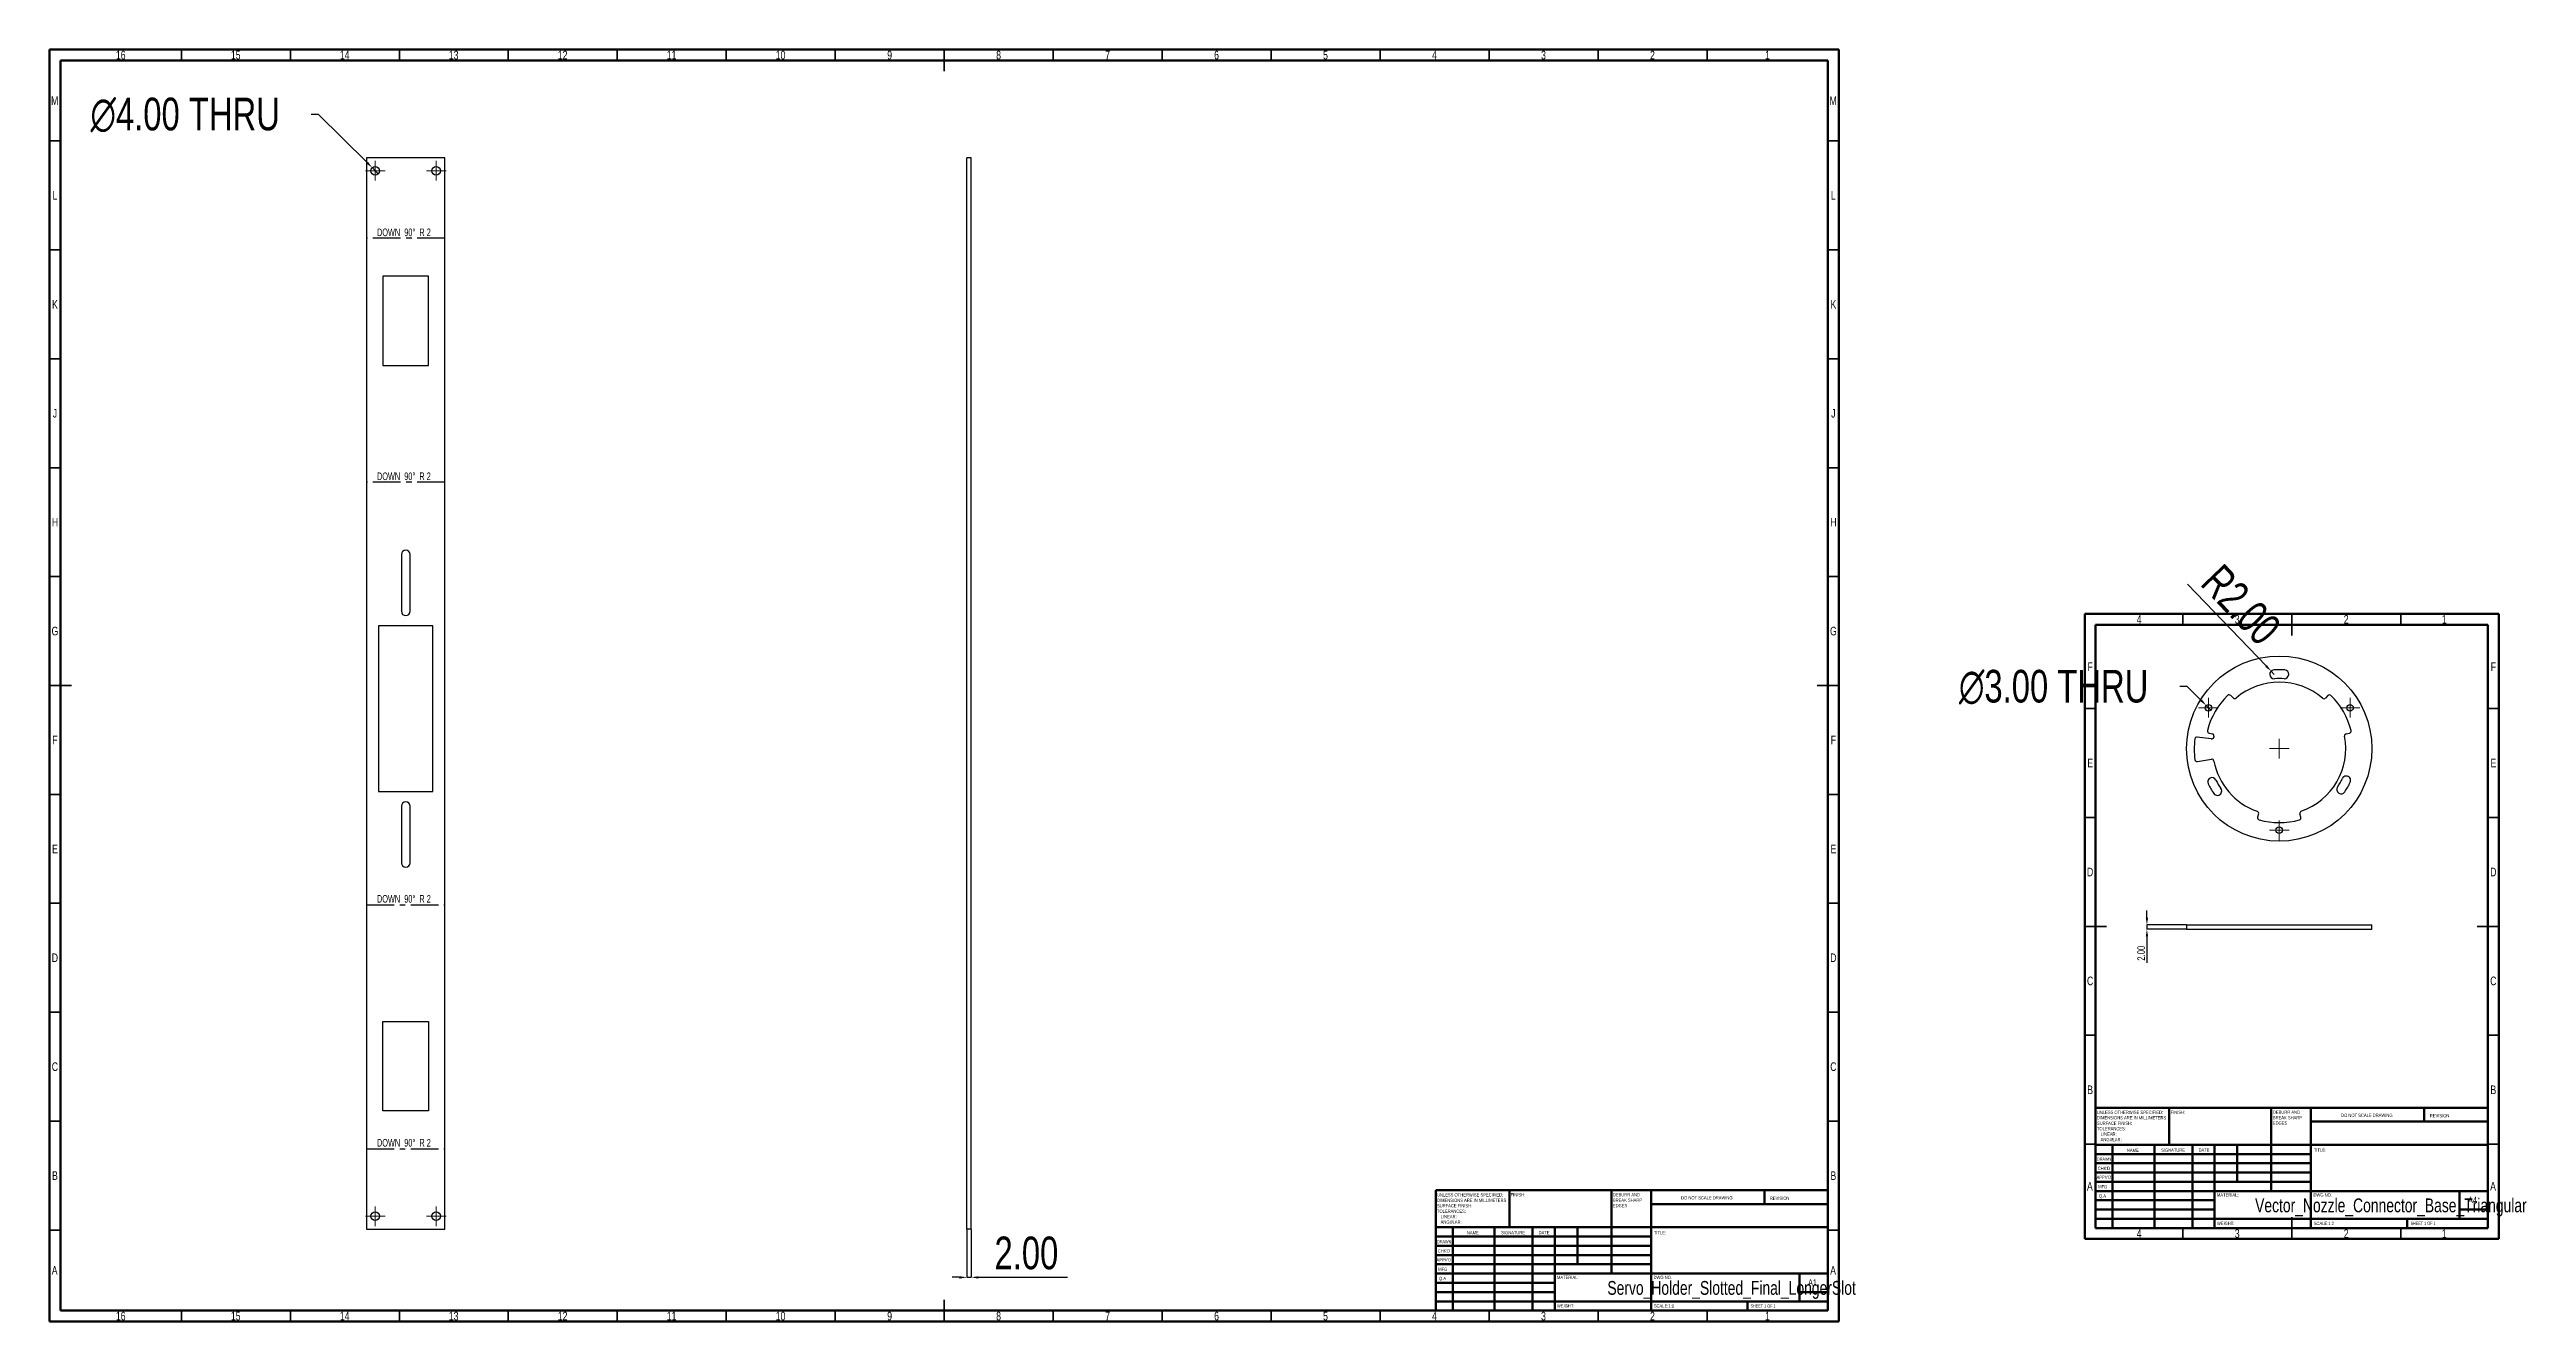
# Model space of a CAD drawing. Header units: inches. Extents: x -8 to 2414, y -1726 to 585.
# Drawn here: x 971 to 2108, y 0 to 584 of the extents above; entities that cross this region are included whole.
import ezdxf

# ---------------------------------------------------------------- set-up
doc = ezdxf.new("R2010")
doc.units = ezdxf.units.IN
doc.header["$MEASUREMENT"] = 0
doc.linetypes.add('CENTERX2', pattern=[20.32, 12.7, -2.54, 2.54, -2.54])
doc.styles.add('SLDTEXTSTYLE0', font='TXT', dxfattribs={"width": 0.75})
doc.styles.add('SLDTEXTSTYLE1', font='TXT', dxfattribs={"width": 0.686449})
doc.styles.add('SLDTEXTSTYLE2', font='TXT', dxfattribs={"width": 0.6875})
doc.styles.add('SLDTEXTSTYLE3', font='TXT', dxfattribs={"width": 0.660714})
doc.dimstyles.new('SLDDIMSTYLE0', dxfattribs={"dimtxt": 15, "dimasz": 3.302, "dimexe": 0, "dimexo": 0.0625, "dimgap": 3.75, "dimtad": 0, "dimtih": 1, "dimtoh": 1, "dimrnd": 1e-09, "dimzin": 4, "dimdsep": 46, "dimtxsty": 'SLDTEXTSTYLE0', "dimblk1": 'NONE', "dimsah": 1, "dimcen": 0, "dimadec": 0, "dimazin": 1, "dimtfac": 1, "dimtmove": 0, "dimatfit": 3, "dimldrblk": 'NONE', "dimfxl": 0, "dimfrac": 2, "dimtolj": 1, "dimtzin": 12, "dimarcsym": 0})
doc.dimstyles.new('SLDDIMSTYLE1', dxfattribs={"dimtxt": 15, "dimasz": 3.302, "dimexe": 0, "dimexo": 0.0625, "dimgap": 3.75, "dimtad": 1, "dimrnd": 1e-09, "dimzin": 4, "dimdsep": 46, "dimtxsty": 'SLDTEXTSTYLE0', "dimsah": 1, "dimcen": 0.09, "dimadec": 0, "dimazin": 1, "dimtfac": 1, "dimtmove": 0, "dimatfit": 0, "dimfxl": 0, "dimfrac": 2, "dimtolj": 1, "dimtzin": 12, "dimarcsym": 0})
doc.dimstyles.new('SLDDIMSTYLE2', dxfattribs={"dimtxt": 3.5, "dimasz": 3.302, "dimexe": 0, "dimexo": 0.0625, "dimgap": 0.875, "dimtad": 1, "dimrnd": 1e-09, "dimzin": 4, "dimdsep": 46, "dimtxsty": 'SLDTEXTSTYLE0', "dimsah": 1, "dimcen": 0.09, "dimadec": 0, "dimazin": 1, "dimtfac": 1, "dimtmove": 0, "dimatfit": 0, "dimfxl": 0, "dimfrac": 2, "dimtolj": 1, "dimtzin": 12, "dimarcsym": 0})

msp = doc.modelspace()

# ---------------------------------------------------------------- texts
at = {"color": 7, "linetype": 'Continuous', "lineweight": 0}
for s, insert, char_height, attachment_point, style in [('16', (1004.065, 583.437), 3.9687, 2, 'SLDTEXTSTYLE0'), ('15', (1056.815, 583.437), 3.9687, 2, 'SLDTEXTSTYLE0'), ('14', (1106.815, 583.437), 3.9687, 2, 'SLDTEXTSTYLE0'), ('13', (1156.815, 583.437), 3.9687, 2, 'SLDTEXTSTYLE0'), ('12', (1206.815, 583.437), 3.9687, 2, 'SLDTEXTSTYLE0'), ('11', (1256.815, 583.437), 3.9687, 2, 'SLDTEXTSTYLE0'), ('10', (1306.815, 583.437), 3.9687, 2, 'SLDTEXTSTYLE0'), ('9', (1356.855, 583.437), 3.969, 2, 'SLDTEXTSTYLE0'), ('8', (1406.855, 583.437), 3.969, 2, 'SLDTEXTSTYLE0'), ('7', (1456.855, 583.437), 3.969, 2, 'SLDTEXTSTYLE0'), ('6', (1506.855, 583.437), 3.969, 2, 'SLDTEXTSTYLE0'), ('5', (1556.855, 583.437), 3.969, 2, 'SLDTEXTSTYLE0'), ('4', (1606.855, 583.437), 3.969, 2, 'SLDTEXTSTYLE0'), ('3', (1656.855, 583.437), 3.969, 2, 'SLDTEXTSTYLE0'), ('2', (1706.855, 583.437), 3.969, 2, 'SLDTEXTSTYLE0'), ('1', (1759.605, 583.437), 3.969, 2, 'SLDTEXTSTYLE0'), ('M', (973.756, 562.494), 3.969, 2, 'SLDTEXTSTYLE0'), ('M', (1789.756, 562.494), 3.969, 2, 'SLDTEXTSTYLE0'), ('L', (973.849, 518.994), 3.969, 2, 'SLDTEXTSTYLE0'), ('L', (1789.849, 518.994), 3.969, 2, 'SLDTEXTSTYLE0'), ('DOWN  90°  R 2', (1133.985, 501.825), 3.5, 2, 'SLDTEXTSTYLE3'), ('K', (973.883, 468.994), 3.969, 2, 'SLDTEXTSTYLE0'), ('K', (1789.883, 468.994), 3.969, 2, 'SLDTEXTSTYLE0'), ('J', (973.86, 418.994), 3.969, 2, 'SLDTEXTSTYLE0'), ('J', (1789.86, 418.994), 3.969, 2, 'SLDTEXTSTYLE0'), ('DOWN  90°  R 2', (1133.985, 389.825), 3.5, 2, 'SLDTEXTSTYLE3'), ('H', (973.885, 368.994), 3.969, 2, 'SLDTEXTSTYLE0'), ('H', (1789.885, 368.994), 3.969, 2, 'SLDTEXTSTYLE0'), ('G', (973.881, 318.994), 3.969, 2, 'SLDTEXTSTYLE0'), ('G', (1789.881, 318.994), 3.969, 2, 'SLDTEXTSTYLE0'), ('4', (1930.164, 324.379), 3.969, 2, 'SLDTEXTSTYLE0'), ('3', (1975.164, 324.379), 3.969, 2, 'SLDTEXTSTYLE0'), ('2', (2025.164, 324.379), 3.969, 2, 'SLDTEXTSTYLE0'), ('1', (2070.164, 324.379), 3.969, 2, 'SLDTEXTSTYLE0'), ('F', (1907.662, 302.629), 3.969, 2, 'SLDTEXTSTYLE0'), ('F', (2092.662, 302.629), 3.969, 2, 'SLDTEXTSTYLE0'), ('F', (973.852, 268.994), 3.969, 2, 'SLDTEXTSTYLE0'), ('F', (1789.852, 268.994), 3.969, 2, 'SLDTEXTSTYLE0'), ('E', (1907.712, 258.379), 3.969, 2, 'SLDTEXTSTYLE0'), ('E', (2092.712, 258.379), 3.969, 2, 'SLDTEXTSTYLE0'), ('E', (973.902, 218.994), 3.969, 2, 'SLDTEXTSTYLE0'), ('E', (1789.902, 218.994), 3.969, 2, 'SLDTEXTSTYLE0'), ('D', (1907.657, 208.379), 3.969, 2, 'SLDTEXTSTYLE0'), ('D', (2092.657, 208.379), 3.969, 2, 'SLDTEXTSTYLE0'), ('DOWN  90°  R 2', (1133.985, 195.825), 3.5, 2, 'SLDTEXTSTYLE3'), ('D', (973.847, 168.994), 3.969, 2, 'SLDTEXTSTYLE0'), ('D', (1789.847, 168.994), 3.969, 2, 'SLDTEXTSTYLE0'), ('C', (1907.663, 158.379), 3.969, 2, 'SLDTEXTSTYLE0'), ('C', (2092.663, 158.379), 3.969, 2, 'SLDTEXTSTYLE0'), ('C', (973.853, 118.994), 3.969, 2, 'SLDTEXTSTYLE0'), ('C', (1789.853, 118.994), 3.969, 2, 'SLDTEXTSTYLE0'), ('B', (1907.675, 108.379), 3.969, 2, 'SLDTEXTSTYLE0'), ('B', (2092.675, 108.379), 3.969, 2, 'SLDTEXTSTYLE0'), ('FINISH:', (1944.575, 96.824), 1.5, 1, 'SLDTEXTSTYLE0'), ('DO NOT SCALE DRAWING', (2022.819, 95.438), 1.5, 1, 'SLDTEXTSTYLE0'), ('REVISION', (2063.532, 95.24), 1.5, 1, 'SLDTEXTSTYLE0'), ('DOWN  90°  R 2', (1133.985, 83.825), 3.5, 2, 'SLDTEXTSTYLE3'), ('B', (973.865, 68.994), 3.969, 2, 'SLDTEXTSTYLE0'), ('B', (1789.865, 68.994), 3.969, 2, 'SLDTEXTSTYLE0'), ('DRAWN', (1910.847, 75.29), 1.5, 1, 'SLDTEXTSTYLE1'), ("CHK'D", (1911.143, 71.067), 1.5, 1, 'SLDTEXTSTYLE0'), ('NAME', (1924.526, 79.406), 1.5, 1, 'SLDTEXTSTYLE0'), ('SIGNATURE', (1940.238, 79.467), 1.5, 1, 'SLDTEXTSTYLE0'), ('DATE', (1957.419, 79.481), 1.5, 1, 'SLDTEXTSTYLE0'), ('TITLE:', (2010.294, 79.481), 1.5, 1, 'SLDTEXTSTYLE0'), ('FINISH:', (1641.766, 58.939), 1.5, 1, 'SLDTEXTSTYLE0'), ('DO NOT SCALE DRAWING', (1720.009, 57.553), 1.5, 1, 'SLDTEXTSTYLE0'), ('REVISION', (1760.722, 57.355), 1.5, 1, 'SLDTEXTSTYLE0'), ('A', (1907.544, 64.072), 3.969, 2, 'SLDTEXTSTYLE0'), ("APPV'D", (1910.606, 66.971), 1.5, 1, 'SLDTEXTSTYLE0'), ('MFG', (1911.328, 62.621), 1.5, 1, 'SLDTEXTSTYLE0'), ('Q.A', (1911.713, 58.409), 1.5, 1, 'SLDTEXTSTYLE0'), ('MATERIAL:', (1965.85, 58.891), 1.5, 1, 'SLDTEXTSTYLE0'), ('Vector_Nozzle_Connector_Base_Triangular', (2045.671, 56.512), 6.35, 2, 'SLDTEXTSTYLE0'), ('DWG NO.', (2010.157, 58.891), 1.5, 1, 'SLDTEXTSTYLE0'), ('A4', (2081.075, 57.311), 2.9104, 1, 'SLDTEXTSTYLE0'), ('A', (2092.544, 64.072), 3.969, 2, 'SLDTEXTSTYLE0'), ('WEIGHT:', (1965.822, 45.854), 1.4986, 1, 'SLDTEXTSTYLE0'), ('SCALE:1:2', (2010.278, 45.805), 1.5, 1, 'SLDTEXTSTYLE0'), ('SHEET 1 OF 1', (2054.682, 45.805), 1.5, 1, 'SLDTEXTSTYLE2'), ('DRAWN', (1608.038, 37.404), 1.5, 1, 'SLDTEXTSTYLE1'), ('NAME', (1621.717, 41.521), 1.5, 1, 'SLDTEXTSTYLE0'), ('SIGNATURE', (1637.428, 41.581), 1.5, 1, 'SLDTEXTSTYLE0'), ('DATE', (1654.609, 41.596), 1.5, 1, 'SLDTEXTSTYLE0'), ('TITLE:', (1707.485, 41.596), 1.5, 1, 'SLDTEXTSTYLE0'), ('4', (1930.164, 42.379), 3.969, 2, 'SLDTEXTSTYLE0'), ('3', (1975.164, 42.379), 3.969, 2, 'SLDTEXTSTYLE0'), ('2', (2025.164, 42.379), 3.969, 2, 'SLDTEXTSTYLE0'), ('1', (2070.164, 42.379), 3.969, 2, 'SLDTEXTSTYLE0'), ('A', (973.734, 25.494), 3.969, 2, 'SLDTEXTSTYLE0'), ("APPV'D", (1607.796, 29.086), 1.5, 1, 'SLDTEXTSTYLE0'), ("CHK'D", (1608.334, 33.182), 1.5, 1, 'SLDTEXTSTYLE0'), ('MFG', (1608.519, 24.735), 1.5, 1, 'SLDTEXTSTYLE0'), ('A', (1789.734, 25.494), 3.969, 2, 'SLDTEXTSTYLE0'), ('Q.A', (1608.904, 20.524), 1.5, 1, 'SLDTEXTSTYLE0'), ('MATERIAL:', (1663.04, 21.006), 1.5, 1, 'SLDTEXTSTYLE0'), ('Servo_Holder_Slotted_Final_LongerSlot', (1743.168, 18.627), 6.35, 2, 'SLDTEXTSTYLE0'), ('DWG NO.', (1707.348, 21.006), 1.5, 1, 'SLDTEXTSTYLE0'), ('A1', (1778.266, 19.426), 2.9104, 1, 'SLDTEXTSTYLE0'), ('16', (1004.065, 4.494), 3.9687, 2, 'SLDTEXTSTYLE0'), ('15', (1056.815, 4.494), 3.9687, 2, 'SLDTEXTSTYLE0'), ('14', (1106.815, 4.494), 3.9687, 2, 'SLDTEXTSTYLE0'), ('13', (1156.815, 4.494), 3.9687, 2, 'SLDTEXTSTYLE0'), ('12', (1206.815, 4.494), 3.9687, 2, 'SLDTEXTSTYLE0'), ('11', (1256.815, 4.494), 3.9687, 2, 'SLDTEXTSTYLE0'), ('10', (1306.815, 4.494), 3.9687, 2, 'SLDTEXTSTYLE0'), ('9', (1356.855, 4.494), 3.969, 2, 'SLDTEXTSTYLE0'), ('8', (1406.855, 4.494), 3.969, 2, 'SLDTEXTSTYLE0'), ('7', (1456.855, 4.494), 3.969, 2, 'SLDTEXTSTYLE0'), ('6', (1506.855, 4.494), 3.969, 2, 'SLDTEXTSTYLE0'), ('5', (1556.855, 4.494), 3.969, 2, 'SLDTEXTSTYLE0'), ('4', (1606.855, 4.494), 3.969, 2, 'SLDTEXTSTYLE0'), ('3', (1656.855, 4.494), 3.969, 2, 'SLDTEXTSTYLE0'), ('WEIGHT:', (1663.012, 7.969), 1.4986, 1, 'SLDTEXTSTYLE0'), ('2', (1706.855, 4.494), 3.969, 2, 'SLDTEXTSTYLE0'), ('SCALE:1:1', (1707.468, 7.92), 1.5, 1, 'SLDTEXTSTYLE0'), ('SHEET 1 OF 1', (1751.873, 7.92), 1.5, 1, 'SLDTEXTSTYLE2'), ('1', (1759.605, 4.494), 3.969, 2, 'SLDTEXTSTYLE0')]:
    msp.add_mtext(s, dxfattribs=dict(at, insert=insert, char_height=char_height, attachment_point=attachment_point, style=style))

# ---------------------------------------------------------------- blocks, each defined once
blk = doc.blocks.new('SW_NOTE_0')
at = {"color": 0, "linetype": 'Continuous', "lineweight": 0, "char_height": 1.5, "attachment_point": 1, "style": 'SLDTEXTSTYLE0'}
for s, insert in [('UNLESS OTHERWISE SPECIFIED:', (0, 1.9)), ('TOLERANCES:', (0, -5.6)), ('DIMENSIONS ARE IN MILLIMETERS', (0, -0.6)), ('SURFACE FINISH:', (0, -3.1)), ('ANGULAR:', (1.7, -10.6)), ('LINEAR:', (1.7, -8.1))]:
    blk.add_mtext(s, dxfattribs=dict(at, insert=insert))
blk = doc.blocks.new('SW_NOTE_0_1')
at = {"color": 0, "linetype": 'Continuous', "lineweight": 0, "char_height": 1.5, "attachment_point": 1, "style": 'SLDTEXTSTYLE0'}
for s, insert in [('DEBURR AND', (0, 1.9)), ('BREAK SHARP', (0, -0.6)), ('EDGES', (0, -3.1))]:
    blk.add_mtext(s, dxfattribs=dict(at, insert=insert))
blk = doc.blocks.new('*D291')
at = {"color": 0, "linetype": 'Continuous', "lineweight": -2, "transparency": 16777216}
for p, q in [((1091.4, 554.4), (1094.7, 554.4)), ((1094.7, 554.4), (1117.1, 532.1)), ((1122.2, 526.9), (1119.4, 529.8))]:
    blk.add_line(p, q, dxfattribs=at)
at = {"color": 0, "linetype": 'Continuous', "transparency": 16777216}
blk.add_solid([(1117.5, 532.5), (1116.7, 531.7), (1119.4, 529.8)], dxfattribs=at)
at = {"layer": 'Defpoints', "color": 0, "linetype": 'Continuous', "transparency": 16777216}
for p in [(1119.4, 529.8), (1122.2, 526.9)]:
    blk.add_point(p, dxfattribs=at)
at = {"color": 0, "linetype": 'Continuous', "lineweight": 18, "transparency": 16777216, "insert": (990.2, 561.9), "char_height": 15, "attachment_point": 1, "style": 'SLDTEXTSTYLE0'}
blk.add_mtext('\\A1;∅4.00 THRU', dxfattribs=at)
blk = doc.blocks.new('_None')
blk = doc.blocks.new('SW_CENTERMARKSYMBOL_0')
at = {"color": 0, "linetype": 'Continuous', "lineweight": 18}
for p, q in [((-2.5, 0), (-4.5, 0)), ((0, 0), (-2.5, 0)), ((0, 2.5), (0, 4.5)), ((0, 0), (0, 2.5)), ((0, 0), (0, -2.5)), ((0, 0), (2.5, 0)), ((2.5, 0), (4.5, 0)), ((0, -2.5), (0, -4.5))]:
    blk.add_line(p, q, dxfattribs=at)
blk = doc.blocks.new('SW_CENTERMARKSYMBOL_1')
at = {"color": 0, "linetype": 'Continuous', "lineweight": 18}
for p, q in [((-2.5, 0), (-4.5, 0)), ((0, 0), (-2.5, 0)), ((0, 2.5), (0, 4.5)), ((0, 0), (0, 2.5)), ((0, 0), (0, -2.5)), ((0, 0), (2.5, 0)), ((2.5, 0), (4.5, 0)), ((0, -2.5), (0, -4.5))]:
    blk.add_line(p, q, dxfattribs=at)
blk = doc.blocks.new('SW_CENTERMARKSYMBOL_2')
at = {"color": 0, "linetype": 'Continuous', "lineweight": 18}
for p, q in [((-2.5, 0), (-4.5, 0)), ((0, 0), (-2.5, 0)), ((0, 2.5), (0, 4.5)), ((0, 0), (0, 2.5)), ((0, 0), (0, -2.5)), ((0, 0), (2.5, 0)), ((2.5, 0), (4.5, 0)), ((0, -2.5), (0, -4.5))]:
    blk.add_line(p, q, dxfattribs=at)
blk = doc.blocks.new('SW_CENTERMARKSYMBOL_3')
at = {"color": 0, "linetype": 'Continuous', "lineweight": 18}
for p, q in [((-2.5, 0), (-4.5, 0)), ((0, 0), (-2.5, 0)), ((0, 2.5), (0, 4.5)), ((0, 0), (0, 2.5)), ((0, 0), (0, -2.5)), ((0, 0), (2.5, 0)), ((2.5, 0), (4.5, 0)), ((0, -2.5), (0, -4.5))]:
    blk.add_line(p, q, dxfattribs=at)
blk = doc.blocks.new('*D292')
at = {"color": 0, "linetype": 'Continuous', "lineweight": -2, "transparency": 16777216}
for p, q in [((1392.3, 42.3), (1392.3, 20.3)), ((1394.3, 42.3), (1394.3, 20.3)), ((1388.9, 20.3), (1385.6, 20.3)), ((1392.3, 20.3), (1394.3, 20.3)), ((1397.6, 20.3), (1438.4, 20.3))]:
    blk.add_line(p, q, dxfattribs=at)
at = {"color": 0, "linetype": 'Continuous', "transparency": 16777216}
for points in [[(1388.9, 20.8), (1388.9, 19.7), (1392.3, 20.3)], [(1397.6, 20.8), (1397.6, 19.7), (1394.3, 20.3)]]:
    blk.add_solid(points, dxfattribs=at)
at = {"layer": 'Defpoints', "color": 0, "linetype": 'Continuous', "transparency": 16777216}
for p in [(1392.3, 42.3), (1394.3, 42.3), (1394.3, 20.3)]:
    blk.add_point(p, dxfattribs=at)
at = {"color": 0, "linetype": 'Continuous', "lineweight": 18, "transparency": 16777216, "insert": (1419.6, 39), "char_height": 15, "attachment_point": 2, "style": 'SLDTEXTSTYLE0'}
blk.add_mtext('\\A1;2.00', dxfattribs=at)
blk = doc.blocks.new('*D295')
at = {"color": 0, "linetype": 'Continuous', "lineweight": -2, "transparency": 16777216}
for p, q in [((1948.8, 291.7), (1952.1, 291.7)), ((1952.1, 291.7), (1958.6, 285.2)), ((1963, 280.7), (1960.9, 282.9))]:
    blk.add_line(p, q, dxfattribs=at)
at = {"color": 0, "linetype": 'Continuous', "transparency": 16777216}
blk.add_solid([(1959, 285.6), (1958.2, 284.8), (1960.9, 282.9)], dxfattribs=at)
at = {"layer": 'Defpoints', "color": 0, "linetype": 'Continuous', "transparency": 16777216}
for p in [(1960.9, 282.9), (1963, 280.7)]:
    blk.add_point(p, dxfattribs=at)
at = {"color": 0, "linetype": 'Continuous', "lineweight": 18, "transparency": 16777216, "insert": (1847.5, 299.2), "char_height": 15, "attachment_point": 1, "style": 'SLDTEXTSTYLE0'}
blk.add_mtext('\\A1;∅3.00 THRU', dxfattribs=at)
blk = doc.blocks.new('*D296')
at = {"color": 0, "linetype": 'Continuous', "lineweight": -2, "transparency": 16777216}
for p, q in [((1988.4, 301), (1952.4, 338.6)), ((1992.1, 297.1), (1990.7, 298.6))]:
    blk.add_line(p, q, dxfattribs=at)
at = {"color": 0, "linetype": 'Continuous', "transparency": 16777216}
blk.add_solid([(1988.8, 301.4), (1988, 300.6), (1990.7, 298.6)], dxfattribs=at)
at = {"layer": 'Defpoints', "color": 0, "linetype": 'Continuous', "transparency": 16777216}
for p in [(1990.7, 298.6), (1992.1, 297.1)]:
    blk.add_point(p, dxfattribs=at)
at = {"color": 0, "linetype": 'Continuous', "lineweight": 18, "transparency": 16777216, "insert": (1968.5, 348.8), "char_height": 15, "attachment_point": 1, "rotation": 313.7766, "style": 'SLDTEXTSTYLE0'}
blk.add_mtext('\\A1;R2.00', dxfattribs=at)
blk = doc.blocks.new('*D297')
at = {"color": 0, "linetype": 'Continuous', "lineweight": -2, "transparency": 16777216}
for p, q in [((1933.7, 185.4), (1933.7, 188.7)), ((1951.9, 182.1), (1933.7, 182.1)), ((1933.7, 182.1), (1933.7, 180.1)), ((1951.9, 180.1), (1933.7, 180.1)), ((1933.7, 176.8), (1933.7, 164.7))]:
    blk.add_line(p, q, dxfattribs=at)
at = {"color": 0, "linetype": 'Continuous', "transparency": 16777216}
for points in [[(1933.2, 185.4), (1934.3, 185.4), (1933.7, 182.1)], [(1933.2, 176.8), (1934.3, 176.8), (1933.7, 180.1)]]:
    blk.add_solid(points, dxfattribs=at)
at = {"layer": 'Defpoints', "color": 0, "linetype": 'Continuous', "transparency": 16777216}
for p in [(1951.9, 182.1), (1933.7, 180.1), (1951.9, 180.1)]:
    blk.add_point(p, dxfattribs=at)
at = {"color": 0, "linetype": 'Continuous', "lineweight": 18, "transparency": 16777216, "insert": (1929.3, 169.1), "char_height": 3.5, "attachment_point": 2, "rotation": 90, "style": 'SLDTEXTSTYLE0'}
blk.add_mtext('\\A1;2.00', dxfattribs=at)

# ---------------------------------------------------------------- dimensions: what is measured, and where the dimension line sits
at = {"color": 7, "linetype": 'Continuous', "lineweight": 18}
for p1, p2, picture, middle in [((1122.229, 526.925), (1119.401, 529.754), '*D291', (1038.909, 554.444)), ((1963.022, 280.747), (1960.901, 282.869), '*D295', (1896.296, 291.671))]:
    dim = msp.add_diameter_dim_2p(p1=p1, p2=p2, text='<> THRU', dimstyle='SLDDIMSTYLE0', dxfattribs=at)
    dim.commit()
    dim.dimension.update_dxf_attribs({"geometry": picture, "text_midpoint": middle, "dimtype": 163})
dim = msp.add_radius_dim(center=(1992.054, 297.149), mpoint=(1990.67, 298.593), dimstyle='SLDDIMSTYLE1', dxfattribs=at)
dim.commit()
dim.dimension.update_dxf_attribs({"geometry": '*D296', "text_midpoint": (1969.237, 320.961), "dimtype": 164})
dim = msp.add_linear_dim(base=(1933.718, 180.089), p1=(1951.938, 182.089), p2=(1951.938, 180.089), angle=90, dimstyle='SLDDIMSTYLE2', dxfattribs=at)
dim.commit()
dim.dimension.update_dxf_attribs({"geometry": '*D297', "text_midpoint": (1933.718, 169.11), "dimtype": 160})
dim = msp.add_linear_dim(base=(1394.251, 20.282), p1=(1392.251, 42.339), p2=(1394.251, 42.339), dimstyle='SLDDIMSTYLE1', dxfattribs=at)
dim.commit()
dim.dimension.update_dxf_attribs({"geometry": '*D292', "text_midpoint": (1419.605, 20.282), "dimtype": 160})

# ---------------------------------------------------------------- linework, layer by layer
at = {"color": 7, "linetype": 'Continuous', "lineweight": 70}
for p, q in [((971.395, 0.02), (971.395, 584.02)), ((971.395, 584.02), (1792.395, 584.02)), ((1792.395, 584.02), (1792.395, 0.02)), ((976.395, 5.02), (976.395, 579.02)), ((976.395, 579.02), (1787.395, 579.02)), ((1787.395, 579.02), (1787.395, 5.02)), ((1905.204, 37.905), (1905.204, 324.905)), ((1905.204, 324.905), (2095.204, 324.905)), ((1910.204, 42.905), (1910.204, 319.905)), ((1910.204, 319.905), (2090.204, 319.905)), ((2090.204, 319.905), (2090.204, 42.905)), ((2095.204, 324.905), (2095.204, 37.905)), ((2095.204, 37.905), (1905.204, 37.905)), ((2090.204, 42.905), (1910.204, 42.905)), ((1792.395, 0.02), (971.395, 0.02)), ((1787.395, 5.02), (976.395, 5.02))]:
    msp.add_line(p, q, dxfattribs=at)
at = {"color": 7, "linetype": 'Continuous', "lineweight": 35}
for p, q in [((1031.895, 579.02), (1031.895, 584.02)), ((1081.895, 579.02), (1081.895, 584.02)), ((1131.895, 579.02), (1131.895, 584.02)), ((1181.895, 579.02), (1181.895, 584.02)), ((1231.895, 579.02), (1231.895, 584.02)), ((1281.895, 579.02), (1281.895, 584.02)), ((1331.895, 579.02), (1331.895, 584.02)), ((1381.895, 584.02), (1381.895, 574.02)), ((1381.895, 579.02), (1381.895, 584.02)), ((1431.895, 579.02), (1431.895, 584.02)), ((1481.895, 579.02), (1481.895, 584.02)), ((1531.895, 579.02), (1531.895, 584.02)), ((1581.895, 579.02), (1581.895, 584.02)), ((1631.895, 579.02), (1631.895, 584.02)), ((1681.895, 579.02), (1681.895, 584.02)), ((1731.895, 579.02), (1731.895, 584.02)), ((976.395, 542.02), (971.395, 542.02)), ((1787.395, 542.02), (1792.395, 542.02)), ((976.395, 492.02), (971.395, 492.02)), ((1787.395, 492.02), (1792.395, 492.02)), ((976.395, 442.02), (971.395, 442.02)), ((1787.395, 442.02), (1792.395, 442.02)), ((976.395, 392.02), (971.395, 392.02)), ((1787.395, 392.02), (1792.395, 392.02)), ((976.395, 342.02), (971.395, 342.02)), ((1787.395, 342.02), (1792.395, 342.02)), ((1950.204, 319.905), (1950.204, 324.905)), ((2000.204, 324.905), (2000.204, 314.905)), ((2000.204, 319.905), (2000.204, 324.905)), ((2050.204, 319.905), (2050.204, 324.905)), ((971.395, 292.02), (981.395, 292.02)), ((976.395, 292.02), (971.395, 292.02)), ((1792.395, 292.02), (1782.395, 292.02)), ((1787.395, 292.02), (1792.395, 292.02)), ((1910.204, 281.405), (1905.204, 281.405)), ((2090.204, 281.405), (2095.204, 281.405)), ((976.395, 242.02), (971.395, 242.02)), ((1787.395, 242.02), (1792.395, 242.02)), ((1910.204, 231.405), (1905.204, 231.405)), ((2090.204, 231.405), (2095.204, 231.405)), ((976.395, 192.02), (971.395, 192.02)), ((1787.395, 192.02), (1792.395, 192.02)), ((1905.204, 181.405), (1915.204, 181.405)), ((1910.204, 181.405), (1905.204, 181.405)), ((2095.204, 181.405), (2085.204, 181.405)), ((2090.204, 181.405), (2095.204, 181.405)), ((976.395, 142.02), (971.395, 142.02)), ((1787.395, 142.02), (1792.395, 142.02)), ((1910.204, 131.405), (1905.204, 131.405)), ((2090.204, 131.405), (2095.204, 131.405)), ((976.395, 92.02), (971.395, 92.02)), ((1787.395, 92.02), (1792.395, 92.02)), ((1910.204, 81.405), (1905.204, 81.405)), ((2090.204, 81.405), (2095.204, 81.405)), ((2000.204, 37.905), (2000.204, 47.905)), ((976.395, 42.02), (971.395, 42.02)), ((1787.395, 42.02), (1792.395, 42.02)), ((1950.204, 42.905), (1950.204, 37.905)), ((2000.204, 42.905), (2000.204, 37.905)), ((2050.204, 42.905), (2050.204, 37.905)), ((1031.895, 5.02), (1031.895, 0.02)), ((1081.895, 5.02), (1081.895, 0.02)), ((1131.895, 5.02), (1131.895, 0.02)), ((1181.895, 5.02), (1181.895, 0.02)), ((1231.895, 5.02), (1231.895, 0.02)), ((1281.895, 5.02), (1281.895, 0.02)), ((1331.895, 5.02), (1331.895, 0.02)), ((1381.895, 0.02), (1381.895, 10.02)), ((1381.895, 5.02), (1381.895, 0.02)), ((1431.895, 5.02), (1431.895, 0.02)), ((1481.895, 5.02), (1481.895, 0.02)), ((1531.895, 5.02), (1531.895, 0.02)), ((1581.895, 5.02), (1581.895, 0.02)), ((1631.895, 5.02), (1631.895, 0.02)), ((1681.895, 5.02), (1681.895, 0.02)), ((1731.895, 5.02), (1731.895, 0.02))]:
    msp.add_line(p, q, dxfattribs=at)
at = {"color": 7, "linetype": 'Continuous', "lineweight": 25}
for p, q in [((1116.815, 534.339), (1116.815, 42.339)), ((1152.815, 534.339), (1116.815, 534.339)), ((1152.815, 42.339), (1152.815, 534.339)), ((1392.251, 42.339), (1392.251, 534.339)), ((1394.251, 534.339), (1392.251, 534.339)), ((1394.251, 42.339), (1394.251, 534.339)), ((1145.315, 479.983), (1124.315, 479.983)), ((1124.315, 479.983), (1124.315, 438.983)), ((1145.315, 438.983), (1145.315, 479.983)), ((1124.315, 438.983), (1145.315, 438.983)), ((1132.815, 352.089), (1132.815, 326.089)), ((1136.815, 326.089), (1136.815, 352.089)), ((1147.315, 319.339), (1122.315, 319.339)), ((1122.315, 319.339), (1122.315, 243.339)), ((1147.315, 243.339), (1147.315, 319.339)), ((1973.282, 286.311), (1972.154, 287.439)), ((2016.722, 287.377), (2015.708, 286.27)), ((1963.262, 267.457), (1956.823, 268.365)), ((1962.235, 270.197), (1963.7, 269.872)), ((2025.175, 269.872), (2026.641, 270.197)), ((1956.915, 257.136), (1963.338, 258.15)), ((1122.315, 243.339), (1147.315, 243.339)), ((1132.815, 236.589), (1132.815, 210.589)), ((1136.815, 210.589), (1136.815, 236.589)), ((1984.97, 233.031), (1984.519, 231.6)), ((2004.356, 231.6), (2003.905, 233.031)), ((1951.938, 182.089), (1951.938, 180.089)), ((1951.938, 182.089), (1994.438, 182.089)), ((1994.438, 182.089), (2036.938, 182.089)), ((2036.938, 180.089), (2036.938, 182.089)), ((1951.938, 180.089), (1994.438, 180.089)), ((1994.438, 180.089), (2036.938, 180.089)), ((1124.315, 137.696), (1145.315, 137.696)), ((1124.315, 96.696), (1124.315, 137.696)), ((1145.315, 137.696), (1145.315, 96.696)), ((1145.315, 96.696), (1124.315, 96.696)), ((1116.815, 42.339), (1152.815, 42.339)), ((1394.251, 42.339), (1392.251, 42.339))]:
    msp.add_line(p, q, dxfattribs=at)
at = {"color": 7, "linetype": 'CENTERX2'}
for p, q in [((1152.815, 497.339), (1116.815, 497.339)), ((1152.815, 385.339), (1116.815, 385.339)), ((1116.815, 191.339), (1152.815, 191.339)), ((1116.815, 79.339), (1152.815, 79.339))]:
    msp.add_line(p, q, dxfattribs=at)
at = {"color": 7, "linetype": 'Continuous', "lineweight": 50}
for p, q in [((1910.204, 98.155), (2090.204, 98.155)), ((1910.204, 98.155), (1910.204, 42.905)), ((1944.004, 81.155), (1944.004, 98.155)), ((1990.804, 98.155), (1990.804, 59.905)), ((2009.004, 98.155), (2009.004, 42.905)), ((2090.204, 91.78), (2009.004, 91.78)), ((2061.004, 91.78), (2061.004, 98.155)), ((2090.204, 81.155), (1910.204, 81.155)), ((1918.004, 81.155), (1918.004, 42.905)), ((1937.195, 81.155), (1937.195, 42.905)), ((1954.603, 81.155), (1954.603, 42.905)), ((1964.804, 42.905), (1964.804, 81.155)), ((1975.204, 64.155), (1975.204, 81.155)), ((2009.004, 76.905), (1910.204, 76.905)), ((2009.004, 72.655), (1910.204, 72.655)), ((2009.004, 68.405), (1910.204, 68.405)), ((1607.395, 60.27), (1787.395, 60.27)), ((1607.395, 60.27), (1607.395, 5.02)), ((1641.195, 43.27), (1641.195, 60.27)), ((1687.995, 60.27), (1687.995, 22.02)), ((1706.195, 60.27), (1706.195, 5.02)), ((1758.195, 53.895), (1758.195, 60.27)), ((2009.004, 64.155), (1910.204, 64.155)), ((1964.804, 59.905), (1910.204, 59.905)), ((1964.804, 59.905), (2090.204, 59.905)), ((2077.204, 47.155), (2077.204, 59.905)), ((1787.395, 53.895), (1706.195, 53.895)), ((1964.804, 55.655), (1910.204, 55.655)), ((1964.804, 51.405), (1910.204, 51.405)), ((1910.204, 47.155), (2090.204, 47.155)), ((2053.204, 42.905), (2053.204, 47.155)), ((2090.204, 51.405), (2077.204, 51.405)), ((1787.395, 43.27), (1607.395, 43.27)), ((1706.195, 39.02), (1607.395, 39.02)), ((1706.195, 34.77), (1607.395, 34.77)), ((1615.195, 43.27), (1615.195, 5.02)), ((1634.385, 43.27), (1634.385, 5.02)), ((1651.793, 43.27), (1651.793, 5.02)), ((1661.995, 5.02), (1661.995, 43.27)), ((1672.395, 26.27), (1672.395, 43.27)), ((1706.195, 30.52), (1607.395, 30.52)), ((1706.195, 26.27), (1607.395, 26.27)), ((1661.995, 22.02), (1607.395, 22.02)), ((1661.995, 17.77), (1607.395, 17.77)), ((1661.995, 13.52), (1607.395, 13.52)), ((1661.995, 22.02), (1787.395, 22.02)), ((1774.395, 9.27), (1774.395, 22.02)), ((1787.395, 13.52), (1774.395, 13.52)), ((1607.395, 9.27), (1787.395, 9.27)), ((1750.395, 5.02), (1750.395, 9.27))]:
    msp.add_line(p, q, dxfattribs=at)
at = {"color": 7, "linetype": 'Continuous', "lineweight": 25}
for centre, radius in [((1120.815, 528.339), 2), ((1148.815, 528.339), 2), ((1994.438, 263.058), 42.5), ((1961.962, 281.808), 1.5), ((2026.914, 281.808), 1.5), ((1994.438, 225.558), 1.5), ((1120.815, 48.339), 2), ((1148.815, 48.339), 2)]:
    msp.add_circle(centre, radius, dxfattribs=at)
for centre, radius, start, end in [((1134.815, 352.089), 2, 0, 180), ((1134.815, 326.089), 2, 180, 0), ((1992.054, 297.149), 2, 94, 274), ((1994.438, 263.058), 36.174, 86, 94), ((1996.821, 297.149), 2, 266, 86), ((1994.438, 263.058), 34, 134.161265, 165.763498), ((1971.447, 286.732), 1, 45, 134.161265), ((1973.989, 287.018), 1, 225, 310.478839), ((1994.438, 263.058), 30.5, 49.319219, 130.478839), ((1994.438, 263.058), 32.174, 86, 94), ((2014.971, 286.946), 1, 229.319219, 317.5), ((2017.459, 286.701), 1, 45.763498, 137.5), ((1994.438, 263.058), 34, 14.236502, 45.763498), ((1994.438, 263.058), 39, 173.476685, 187.460769), ((1956.684, 267.375), 1, 81.968727, 173.476685), ((1962.451, 271.173), 1, 165.763498, 257.5), ((1963.402, 268.447), 1, 261.968727, 350.149508), ((1963.483, 268.896), 1, 349.319219, 77.5), ((1994.438, 263.058), 30.5, 169.319219, 170.149508), ((1994.438, 263.058), 30.5, 289.319219, 10.680781), ((2025.392, 268.896), 1, 102.5, 190.680781), ((2026.424, 271.173), 1, 282.5, 14.236502), ((1956.759, 258.124), 1, 187.460769, 278.968727), ((1963.494, 257.162), 1, 10.787946, 98.968727), ((1994.438, 263.058), 30.5, 190.787946, 250.680781), ((2025.204, 248.451), 2, 334.603596, 154.603596), ((1963.619, 247.714), 2, 26.468727, 206.468727), ((1994.438, 263.058), 36.427, 206.468727, 214.468727), ((1966.055, 243.574), 2, 214.468727, 34.468727), ((1994.438, 263.058), 32.427, 206.468727, 214.468727), ((2022.872, 244.312), 2, 146.603596, 326.603596), ((1994.438, 263.058), 32.058, 326.603596, 334.603596), ((1994.438, 263.058), 36.058, 326.603596, 334.603596), ((1134.815, 236.589), 2, 0, 180), ((1984.016, 233.332), 1, 342.5, 70.680781), ((1985.473, 231.299), 1, 162.5, 254.236502), ((1994.438, 263.058), 34, 254.236502, 285.763498), ((2003.403, 231.299), 1, 285.763498, 17.5), ((2004.859, 233.332), 1, 109.319219, 197.5), ((1134.815, 210.589), 2, 180, 0)]:
    msp.add_arc(centre, radius, start, end, dxfattribs=at)

# ---------------------------------------------------------------- block references
at = {"color": 7, "linetype": 'Continuous', "lineweight": 0}
for name, p in [('SW_CENTERMARKSYMBOL_1', (1120.815, 528.339)), ('SW_CENTERMARKSYMBOL_0', (1148.815, 528.339)), ('SW_CENTERMARKSYMBOL_1', (1961.962, 281.808)), ('SW_CENTERMARKSYMBOL_3', (2026.914, 281.808)), ('SW_CENTERMARKSYMBOL_0', (1994.438, 263.058)), ('SW_CENTERMARKSYMBOL_2', (1994.438, 225.558)), ('SW_NOTE_0', (1910.798, 94.892)), ('SW_NOTE_0_1', (1991.513, 94.974)), ('SW_NOTE_0', (1607.988, 57.007)), ('SW_NOTE_0_1', (1688.704, 57.089)), ('SW_CENTERMARKSYMBOL_2', (1120.815, 48.339)), ('SW_CENTERMARKSYMBOL_3', (1148.815, 48.339))]:
    msp.add_blockref(name, p, dxfattribs=at)

msp.set_redraw_order([(e.dxf.handle, doc.entitydb.next_handle()) for e in msp.query("TEXT MTEXT ATTDEF DIMENSION ARC_DIMENSION")])  # texts and dimensions are drawn at this point

doc.saveas('drawing.dxf')
